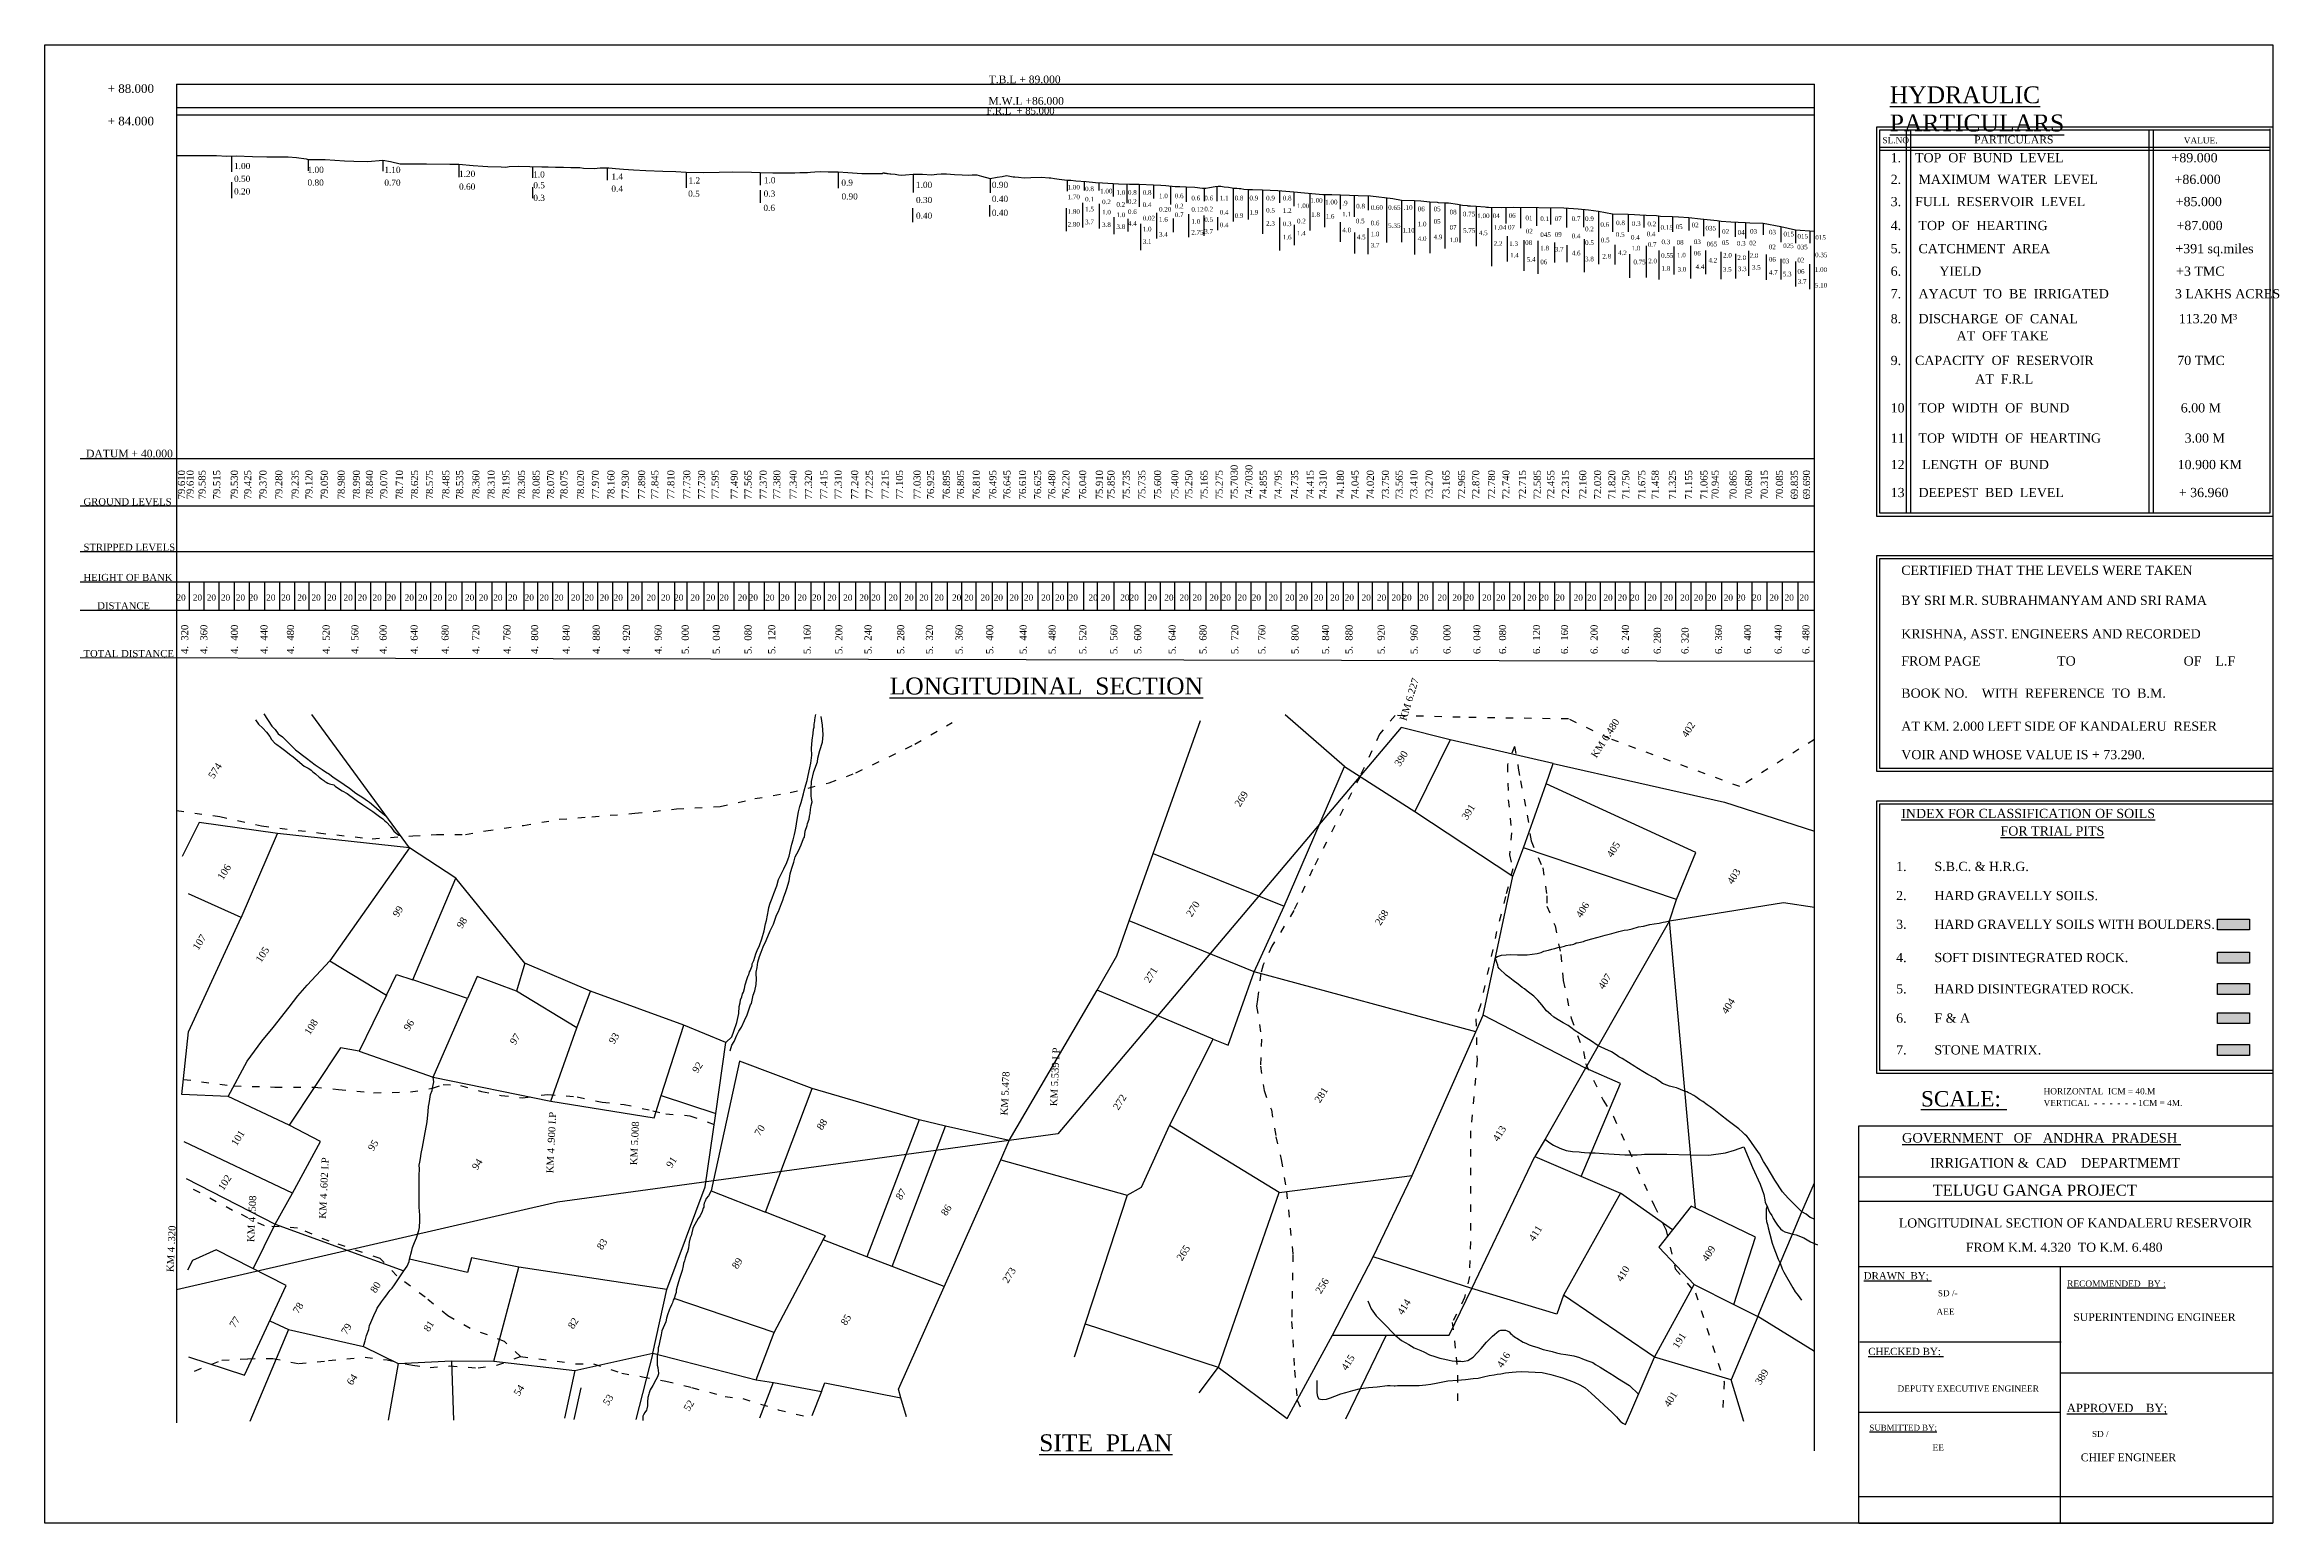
# Model space of a CAD drawing. Header units: millimetres. Extents: x 9 to 736, y 15 to 497.
import ezdxf

# ---------------------------------------------------------------- set-up
doc = ezdxf.new("R2010")
doc.units = ezdxf.units.MM
doc.header["$MEASUREMENT"] = 0
doc.linetypes.add('ACAD_ISO03W100', pattern=[30, 12, -18])
doc.layers.add('DO LINE', color=3, linetype='Continuous', plot=False)
for name, color, linetype in [('DWG.LINE', 10, 'Continuous'), ('RAILING', 4, 'Continuous'), ('TEXT', 7, 'Continuous')]:
    doc.layers.add(name, color=color, linetype=linetype)
doc.layers.add('TITLE', color=7, linetype='Continuous', lineweight=30)
doc.styles.get("Standard").update_dxf_attribs({"font": 'times.ttf', "height": 5.5})

msp = doc.modelspace()

# ---------------------------------------------------------------- texts
at = {"layer": 'TEXT'}
for s, height, p in [('+ 88.000', 2.8, (29.05, 480.97)), ('T.B.L + 89.000', 2.5, (315.75, 484.1)), ('+ 84.000', 2.8, (29.05, 470.39)), ('F.R.L  + 85.000', 2.3, (314.98, 473.99)), ('M.W.L +86.000', 2.5, (315.66, 477.1)), ('SL.NO     ', 2, (606.61, 464.57)), ('    PARTICULARS', 2.5, (632.66, 464.51)), ('    VALUE.', 2, (701.64, 464.51)), ('1.00', 2, (70.18, 456.16)), ('1.    TOP  OF  BUND  LEVEL                               +89.000', 3, (609.28, 458.37)), ('0.50', 2, (70.18, 452)), ('0.80', 2, (94.09, 450.77)), ('1.00', 2, (94.09, 454.93)), ('0.70', 2, (119.09, 450.77)), ('1.10', 2, (119.09, 454.93)), ('0.60', 2, (143.4, 449.46)), ('1.20', 2, (143.4, 453.62)), ('0.5', 2, (167.57, 449.92)), ('1.0', 2, (167.52, 453.42)), ('1.4', 2, (192.97, 452.73)), ('1.2', 2, (218.08, 451.47)), ('1.0', 2, (242.59, 451.53)), ('0.9', 2, (267.8, 450.75)), ('1.00', 2, (292.09, 450.03)), ('0.90', 2, (316.79, 450.03)), ('1.00', 1.5, (341.43, 449.51)), ('2.     MAXIMUM  WATER  LEVEL                      +86.000', 3, (609.28, 451.33)), ('0.20', 2, (70.18, 447.89)), ('0.3', 2, (167.57, 445.81)), ('0.4', 2, (192.97, 448.8)), ('0.5', 2, (217.95, 447.18)), ('0.6', 2, (242.45, 442.55)), ('0.3', 2, (242.52, 447.18)), ('0.90', 2, (267.87, 446.27)), ('0.30', 2, (292.09, 445.11)), ('0.40', 2, (316.79, 445.49)), ('1.70', 1.5, (341.43, 446.36)), ('0.8', 1.5, (347.13, 448.99)), ('0.1', 1.5, (347.13, 445.62)), ('1.5', 1.5, (347.13, 442.39)), ('1.00', 1.5, (352.02, 448.26)), ('0.2', 1.5, (352.65, 444.76)), ('0.2', 1.5, (357.32, 443.93)), ('1.0', 1.5, (357.32, 447.81)), ('0.8', 1.5, (361.07, 447.81)), ('0.2', 1.5, (361.07, 444.86)), ('0.8', 1.5, (365.88, 447.81)), ('0.4', 1.5, (365.88, 443.82)), ('0.20', 1.5, (371.18, 442.31)), ('1.0', 1.5, (371.18, 446.69)), ('0.6', 1.5, (376.31, 446.69)), ('0.2', 1.5, (376.31, 443.36)), ('0.6', 1.5, (381.71, 445.98)), ('0.12', 1.5, (381.71, 442.29)), ('0.6', 1.5, (385.91, 445.98)), ('0.2', 1.5, (385.91, 442.4)), ('1.1', 1.5, (390.95, 445.98)), ('0.8', 1.5, (395.79, 445.98)), ('0.9', 1.5, (400.62, 445.98)), ('0.9', 1.5, (406.03, 445.98)), ('0.8', 1.5, (411.46, 445.98)), ('1.00', 1.5, (416.08, 443.46)), ('1.00', 1.5, (420.42, 445.21)), ('1.00', 1.5, (425.26, 444.68)), ('.9', 1.5, (430.84, 444.36)), ('0.8', 1.5, (435.35, 443.36)), ('0.60', 1.5, (440.04, 442.9)), ('0.65', 1.5, (445.76, 442.9)), ('.10', 1.5, (450.85, 442.9)), ('06', 1.5, (455.36, 442.44)), ('05', 1.5, (460.55, 442.44)), ('3.    FULL  RESERVOIR  LEVEL                          +85.000', 3, (609.28, 444.1)), ('0.40', 2, (292.09, 440.02)), ('0.40', 2, (316.79, 440.96)), ('2.80', 1.5, (341.43, 437.45)), ('1.80', 1.5, (341.43, 441.63)), ('3.7', 1.5, (347.13, 438.21)), ('3.8', 1.5, (352.65, 437.3)), ('1.0', 1.5, (352.65, 441.39)), ('3.8', 1.5, (357.32, 436.67)), ('1.0', 1.5, (357.32, 440.53)), ('4.4', 1.5, (361.07, 437.75)), ('0.6', 1.5, (361.07, 441.55)), ('0.02', 1.5, (365.88, 439.45)), ('1.0', 1.5, (365.88, 435.88)), ('1.6', 1.5, (371.18, 439.06)), ('0.7', 1.5, (376.31, 440.55)), ('2.75', 1.5, (381.71, 434.86)), ('1.0', 1.5, (381.71, 438.38)), ('0.5', 1.5, (385.91, 438.99)), ('3.7', 1.5, (385.91, 435.15)), ('0.4', 1.5, (390.95, 441.37)), ('0.4', 1.5, (390.95, 437.25)), ('0.9', 1.5, (395.79, 440.27)), ('1.9', 1.5, (400.62, 441.33)), ('0.5', 1.5, (406.03, 442.01)), ('2.3', 1.5, (406.03, 437.75)), ('0.3', 1.5, (411.46, 437.6)), ('1.2', 1.5, (411.46, 441.9)), ('0.2', 1.5, (416.08, 438.49)), ('1.8', 1.5, (420.71, 440.59)), ('1.6', 1.5, (425.4, 440.06)), ('4.0', 1.5, (430.84, 435.58)), ('1.1', 1.5, (430.8, 440.74)), ('0.5', 1.5, (435.24, 438.53)), ('0.6', 1.5, (440.04, 437.85)), ('5.35', 1.5, (445.76, 437.04)), ('1.10', 1.5, (450.39, 435.47)), ('1.0', 1.5, (455.36, 437.53)), ('05', 1.5, (460.55, 438.39)), ('08', 1.5, (465.74, 441.42)), ('07', 1.5, (465.74, 436.46)), ('0.75', 1.5, (470.07, 440.79)), ('5.75', 1.5, (470.13, 435.44)), ('1.00', 1.5, (474.75, 440.21)), ('04', 1.5, (479.75, 440.21)), ('1.04', 1.5, (480.17, 436.41)), ('07', 1.5, (484.74, 436.5)), ('06', 1.5, (484.96, 440.29)), ('01', 1.5, (490.42, 439.51)), ('02', 1.5, (490.54, 435.22)), ('0.1', 1.5, (495.25, 439.26)), ('07', 1.5, (499.96, 439.26)), ('0.7', 1.5, (505.49, 439.26)), ('0.9', 1.5, (509.82, 439.26)), ('0.2', 1.5, (509.82, 435.92)), ('0.6', 1.5, (514.81, 437.39)), ('0.8', 1.5, (519.94, 437.92)), ('0.3', 1.5, (525.07, 437.7)), ('0.2', 1.5, (530.11, 437.57)), ('0.15', 1.5, (534.39, 436.41)), ('05', 1.5, (539.3, 436.63)), ('02', 1.5, (544.52, 437.21)), ('035', 1.5, (549.02, 436.18)), ('02', 1.5, (554.42, 435.12)), ('04', 1.5, (559.46, 434.85)), ('03', 1.5, (563.52, 435.16)), ('03', 1.5, (569.67, 434.89)), ('4.     TOP  OF  HEARTING                                     +87.000', 3, (609.28, 436.31)), ('3.1', 1.5, (365.88, 431.83)), ('3.4', 1.5, (371.18, 434.16)), ('1.6', 1.5, (411.46, 433.26)), ('1.4', 1.5, (416.08, 434.55)), ('4.5', 1.5, (435.56, 433.3)), ('3.7', 1.5, (440.04, 430.64)), ('1.0', 1.5, (440.04, 434.3)), ('4.0', 1.5, (455.36, 432.81)), ('4.9', 1.5, (460.55, 433.35)), ('1.0', 1.5, (465.74, 432.39)), ('4.5', 1.5, (475.28, 434.66)), ('2.2', 1.5, (480.06, 431.19)), ('1.3', 1.5, (485.15, 431.15)), ('08', 1.5, (490.34, 431.47)), ('045', 1.5, (495.25, 434.07)), ('1.8', 1.5, (495.25, 429.7)), ('09', 1.5, (499.96, 434.16)), ('3.7', 1.5, (499.96, 429.33)), ('4.6', 1.5, (505.49, 428.08)), ('0.4', 1.5, (505.49, 433.65)), ('0.5', 1.5, (509.82, 431.46)), ('0.5', 1.5, (514.95, 432.31)), ('0.5', 1.5, (519.86, 434.13)), ('4.2', 1.5, (520.57, 428.16)), ('0.4', 1.5, (524.76, 433.2)), ('1.0', 1.5, (524.98, 429.68)), ('0.4', 1.5, (529.89, 434.31)), ('0.7', 1.5, (530.2, 430.88)), ('0.3', 1.5, (534.7, 431.73)), ('08', 1.5, (539.61, 431.6)), ('06', 1.5, (545.19, 428.03)), ('03', 1.5, (545.23, 431.77)), ('065', 1.5, (549.38, 431.02)), ('05', 1.5, (554.33, 431.46)), ('0.3', 1.5, (559.24, 431.28)), ('02', 1.5, (563.25, 431.33)), ('02', 1.5, (569.63, 430.08)), ('025', 1.5, (574.31, 430.44)), ('015', 1.5, (574.4, 434.27)), ('035', 1.5, (578.86, 430.04)), ('015', 1.5, (578.95, 433.56)), ('015', 1.5, (584.74, 433.16)), ('5.     CATCHMENT  AREA                                    +391 sq.miles', 3, (609.28, 428.79)), ('1.4', 1.5, (485.41, 427.39)), ('5.4', 1.5, (490.87, 426.04)), ('06', 1.5, (495.25, 425.2)), ('3.8', 1.5, (509.82, 426.16)), ('2.8', 1.5, (515.44, 427.05)), ('0.75', 1.5, (525.56, 425.18)), ('2.0', 1.5, (530.38, 425.49)), ('0.55', 1.5, (534.57, 427.32)), ('1.8', 1.5, (534.7, 423.09)), ('1.0', 1.5, (539.74, 427.41)), ('3.0', 1.5, (539.92, 422.81)), ('4.4', 1.5, (545.81, 423.67)), ('4.2', 1.5, (549.96, 425.76)), ('3.5', 1.5, (554.69, 422.78)), ('2.0', 1.5, (554.73, 427.36)), ('2.0', 1.5, (559.37, 426.61)), ('3.3', 1.5, (559.55, 422.95)), ('2.0', 1.5, (563.38, 427.28)), ('3.5', 1.5, (564.14, 423.44)), ('06', 1.5, (569.63, 426.03)), ('4.7', 1.5, (569.67, 421.8)), ('03', 1.5, (574, 425.49)), ('5.3', 1.5, (574.18, 421.26)), ('02', 1.5, (578.9, 425.8)), ('06', 1.5, (578.95, 422.11)), ('0.35', 1.5, (584.69, 427.49)), ('1.00', 1.5, (584.58, 422.71)), ('6.           YIELD                                                        +3 TMC', 3, (609.28, 421.44)), ('3.7', 1.5, (579.04, 418.86)), ('5.10', 1.5, (584.63, 417.6)), ('7.     AYACUT  TO  BE  IRRIGATED                   3 LAKHS ACRES', 3, (609.28, 414.1)), ('8.     DISCHARGE  OF  CANAL                             113.20 M³ ', 3, (609.28, 405.98)), (' AT  OFF TAKE', 3, (629.6, 400.41)), ('9.    CAPACITY  OF  RESERVOIR                        70 TMC', 3, (609.28, 392.39)), ('AT  F.R.L', 3, (636.8, 386.37)), ('10.   TOP  WIDTH  OF  BUND                                6.00 M', 3, (609.28, 376.96)), ('DATUM + 40.000', 2.5, (22.02, 362.34)), ('11.   TOP  WIDTH  OF  HEARTING                        3.00 M', 3, (609.28, 367.12)), ('12.    LENGTH  OF  BUND                                     10.900 KM', 3, (609.28, 358.51)), ('GROUND LEVELS', 2.3, (21.18, 346.74)), ('13.   DEEPEST  BED  LEVEL                                 + 36.960', 3, (609.28, 349.41)), ('STRIPPED LEVELS.', 2.3, (21.18, 331.94)), ('HEIGHT OF BANK', 2.3, (21.18, 322.13)), ('CERTIFIED THAT THE LEVELS WERE TAKEN', 3, (612.73, 324.1)), ('DISTANCE', 2.3, (25.66, 312.9)), ('20', 2, (51.43, 315.73)), ('20', 2, (56.76, 315.73)), ('20', 2, (61.3, 315.73)), ('20', 2, (65.91, 315.73)), ('20', 2, (70.75, 315.73)), ('20', 2, (74.93, 315.73)), ('20', 2, (80.63, 315.73)), ('20', 2, (85.5, 315.73)), ('20', 2, (90.77, 315.73)), ('20', 2, (95.37, 315.73)), ('20', 2, (100.46, 315.73)), ('20', 2, (105.79, 315.73)), ('20', 2, (110.4, 315.73)), ('20', 2, (115.24, 315.73)), ('20', 2, (119.85, 315.73)), ('20', 2, (125.7, 315.73)), ('20', 2, (130.06, 315.73)), ('20', 2, (134.91, 315.73)), ('20', 2, (139.75, 315.73)), ('20', 2, (145.33, 315.73)), ('20', 2, (149.81, 315.73)), ('20', 2, (154.53, 315.73)), ('20', 2, (159.32, 315.73)), ('20', 2, (164.75, 315.73)), ('20', 2, (169.59, 315.73)), ('20', 2, (174.38, 315.73)), ('20', 2, (179.77, 315.73)), ('20', 2, (184.25, 315.73)), ('20', 2, (189.16, 315.73)), ('20', 2, (193.7, 315.73)), ('20', 2, (199.15, 315.73)), ('20', 2, (204.42, 315.73)), ('20', 2, (209.09, 315.73)), ('20', 2, (213.39, 315.73)), ('20', 2, (218.69, 315.73)), ('20', 2, (223.78, 315.73)), ('20', 2, (228.14, 315.73)), ('20', 2, (234.08, 315.73)), ('20', 2, (237.65, 315.73)), ('20', 2, (243.04, 315.73)), ('20', 2, (247.95, 315.73)), ('20', 2, (253.52, 315.73)), ('20', 2, (258.25, 315.73)), ('20', 2, (263.23, 315.73)), ('20', 2, (268.39, 315.73)), ('20', 2, (273.66, 315.73)), ('20', 2, (277.54, 315.73)), ('20', 2, (283.14, 315.73)), ('20', 2, (288.31, 315.73)), ('20', 2, (293.16, 315.73)), ('20', 2, (298.11, 315.73)), ('20', 2, (303.82, 315.73)), ('20', 2, (307.8, 315.73)), ('20', 2, (313.08, 315.73)), ('20', 2, (317.39, 315.73)), ('20', 2, (322.5, 315.73)), ('20', 2, (327.23, 315.73)), ('20', 2, (332.83, 315.73)), ('20', 2, (337.36, 315.73)), ('20', 2, (341.77, 315.73)), ('20', 2, (348.23, 315.73)), ('20', 2, (352.22, 315.73)), ('20', 2, (358.57, 315.73)), ('20', 2, (361.59, 315.73)), ('20', 2, (367.51, 315.73)), ('20', 2, (372.9, 315.73)), ('20', 2, (377.85, 315.73)), ('20', 2, (382.07, 315.73)), ('20', 2, (387.57, 315.73)), ('20', 2, (391.55, 315.73)), ('20', 2, (396.72, 315.73)), ('20', 2, (401.35, 315.73)), ('20', 2, (406.84, 315.73)), ('20', 2, (412.23, 315.73)), ('20', 2, (416.64, 315.73)), ('20', 2, (421.6, 315.73)), ('20', 2, (426.87, 315.73)), ('20', 2, (431.61, 315.73)), ('20', 2, (437.1, 315.73)), ('20', 2, (442.1, 315.73)), ('20', 2, (446.84, 315.73)), ('20', 2, (450.39, 315.73)), ('20', 2, (455.88, 315.73)), ('20', 2, (461.81, 315.73)), ('20', 2, (466.65, 315.73)), ('20', 2, (470.64, 315.73)), ('20', 2, (476.34, 315.73)), ('20', 2, (480.87, 315.73)), ('20', 2, (485.97, 315.73)), ('20', 2, (491.03, 315.73)), ('20', 2, (495.02, 315.73)), ('20', 2, (500.18, 315.73)), ('20', 2, (506.11, 315.73)), ('20', 2, (510.52, 315.73)), ('20', 2, (515.8, 315.73)), ('20', 2, (520.43, 315.73)), ('20', 2, (524.52, 315.73)), ('20', 2, (530.12, 315.73)), ('20', 2, (535.4, 315.73)), ('20', 2, (540.78, 315.73)), ('20', 2, (545.2, 315.73)), ('20', 2, (549.51, 315.73)), ('20', 2, (554.95, 315.73)), ('20', 2, (559.04, 315.73)), ('20', 2, (564.21, 315.73)), ('20', 2, (569.81, 315.73)), ('20', 2, (574.76, 315.73)), ('20', 2, (579.61, 315.73)), ('BY SRI M.R. SUBRAHMANYAM AND SRI RAMA', 3, (612.73, 314.31)), ('KRISHNA, ASST. ENGINEERS AND RECORDED', 3, (612.73, 303.42)), ('TOTAL DISTANCE', 2.3, (21.18, 297.34)), ('FROM PAGE                      TO                               OF    L.F', 3, (612.73, 294.59)), ('BOOK NO.    WITH  REFERENCE  TO  B.M.', 3, (612.73, 284.11)), ('AT KM. 2.000 LEFT SIDE OF KANDALERU  RESER', 3, (612.73, 273.36)), ('VOIR AND WHOSE VALUE IS + 73.290.', 3, (612.73, 264.12)), ('1.        S.B.C. & H.R.G.', 3, (611.06, 227.72)), ('2.        HARD GRAVELLY SOILS.', 3, (611.06, 218.24)), ('3.        HARD GRAVELLY SOILS WITH BOULDERS.', 3, (611.06, 208.89)), ('4.        SOFT DISINTEGRATED ROCK.', 3, (611.06, 198.08)), ('5.        HARD DISINTEGRATED ROCK.', 3, (611.06, 187.9)), ('6.        F & A', 3, (611.06, 178.36)), ('7.        STONE MATRIX.', 3, (611.06, 168.03)), ('%%USCALE: ', 5, (619.14, 151.1)), ('VERTICAL  -  -  -  -  -  - 1CM = 4M.', 2, (659.04, 151.24)), ('HORIZONTAL  ICM = 40.M', 2, (659.04, 155.06))]:
    msp.add_text(s, height=height, dxfattribs=at).set_placement(p)
for s, rotation, p in [('79.610', 90, (54.2, 348.66)), ('79.610', 90, (57.04, 348.66)), ('79.585', 90, (60.91, 348.66)), ('79.515', 90, (65.67, 348.66)), ('79.530', 90, (71.42, 348.66)), ('79.425', 90, (75.77, 348.66)), ('79.370', 90, (80.75, 348.66)), ('79.280', 90, (85.88, 348.66)), ('79.235', 90, (91.19, 348.66)), ('79.120', 90, (95.69, 348.66)), ('79.050', 90, (100.7, 348.66)), ('78.980', 90, (106.2, 348.66)), ('78.990', 90, (111.14, 348.66)), ('78.840', 90, (115.38, 348.66)), ('79.070', 90, (120.03, 348.66)), ('78.710', 90, (125.12, 348.66)), ('78.625', 90, (130.06, 348.66)), ('78.575', 90, (134.93, 348.66)), ('78.485', 90, (140.24, 348.66)), ('78.535', 90, (144.74, 348.66)), ('78.360', 90, (150.01, 348.66)), ('78.310', 90, (154.99, 348.66)), ('78.195', 90, (159.77, 348.66)), ('78.305', 90, (164.84, 348.66)), ('78.085', 90, (169.62, 348.66)), ('78.070', 90, (174.34, 348.66)), ('78.075', 90, (178.7, 348.66)), ('78.020', 90, (184.07, 348.66)), ('77.970', 90, (188.91, 348.66)), ('78.160', 90, (193.98, 348.66)), ('77.930', 90, (198.64, 348.66)), ('77.890', 90, (203.95, 348.66)), ('77.845', 90, (208.26, 348.66)), ('77.810', 90, (213.45, 348.66)), ('77.730', 90, (218.64, 348.66)), ('77.730', 90, (223.48, 348.66)), ('77.595', 90, (227.9, 348.66)), ('77.490', 90, (234.1, 348.66)), ('77.565', 90, (238.58, 348.66)), ('77.370', 90, (243.54, 348.66)), ('77.380', 90, (247.96, 348.66)), ('77.340', 90, (253.27, 348.66)), ('77.320', 90, (258.23, 348.66)), ('77.415', 90, (263.24, 348.66)), ('77.310', 90, (267.93, 348.66)), ('77.240', 90, (273.29, 348.66)), ('77.225', 90, (278.05, 348.66)), ('77.215', 90, (283.18, 348.66)), ('77.105', 90, (287.87, 348.66)), ('77.030', 90, (293.6, 348.66)), ('76.925', 90, (297.99, 348.66)), ('76.895', 90, (303.13, 348.66)), ('76.805', 90, (307.74, 348.66)), ('76.810', 90, (312.87, 348.66)), ('76.495', 90, (318.23, 348.66)), ('76.645', 90, (322.85, 348.66)), ('76.610', 90, (327.91, 348.66)), ('76.625', 90, (332.82, 348.66)), ('76.480', 90, (337.43, 348.66)), ('76.220', 90, (342.04, 348.66)), ('76.040', 90, (347.48, 348.66)), ('75.910', 90, (352.91, 348.66)), ('75.850', 90, (356.7, 348.66)), ('75.735', 90, (361.69, 348.66)), ('75.735', 90, (366.75, 348.66)), ('75.600', 90, (371.88, 348.66)), ('75.400', 90, (377.47, 348.66)), ('75.250', 90, (382.01, 348.66)), ('75.165', 90, (386.99, 348.66)), ('75.275', 90, (391.9, 348.66)), ('75.7030', 90, (396.81, 348.66)), ('74.7030', 90, (401.58, 348.66)), ('74.855', 90, (406.26, 348.66)), ('74.795', 90, (411.1, 348.66)), ('74.735', 90, (416.46, 348.66)), ('74.415', 90, (421.52, 348.66)), ('74.310', 90, (425.69, 348.66)), ('74.180', 90, (431.34, 348.66)), ('74.045', 90, (436.1, 348.66)), ('74.020', 90, (441.09, 348.66)), ('73.750', 90, (446, 348.66)), ('73.565', 90, (450.47, 348.66)), ('73.410', 90, (455.23, 348.66)), ('73.270', 90, (460.21, 348.66)), ('73.165', 90, (465.72, 348.66)), ('72.965', 90, (470.78, 348.66)), ('72.870', 90, (475.4, 348.66)), ('72.780', 90, (480.53, 348.66)), ('72.740', 90, (485.22, 348.66)), ('72.715', 90, (490.58, 348.66)), ('72.585', 90, (495.41, 348.66)), ('72.455', 90, (499.8, 348.66)), ('72.315', 90, (504.57, 348.66)), ('72.160', 90, (510.22, 348.66)), ('72.020', 90, (515.06, 348.66)), ('71.820', 90, (519.67, 348.66)), ('71.750', 90, (524.21, 348.66)), ('71.675', 90, (529.42, 348.66)), ('71.458', 90, (533.81, 348.66)), ('71.325', 90, (539.39, 348.66)), ('71.155', 90, (544.67, 348.66)), ('71.065', 90, (549.66, 348.66)), ('70.945', 90, (553.31, 348.66)), ('70.865', 90, (559.14, 348.66)), ('70.680', 90, (564.18, 348.66)), ('70.315', 90, (569.32, 348.66)), ('70.085', 90, (574.22, 348.66)), ('69.835', 90, (579.08, 348.66)), ('69.690', 90, (583.02, 348.66)), ('4.  320', 90, (55.26, 298.34)), ('4.  360', 90, (61.47, 298.34)), ('4.  400', 90, (71.43, 298.34)), ('4.  440', 90, (81.08, 298.34)), ('4.  480', 90, (89.68, 298.34)), ('4.  520', 90, (101.28, 298.34)), ('4.  560', 90, (110.63, 298.34)), ('4.  600', 90, (119.83, 298.34)), ('4.  640', 90, (129.93, 298.34)), ('4.  680', 90, (140.03, 298.34)), ('4.  720', 90, (149.99, 298.34)), ('4.  760', 90, (160.16, 298.34)), ('4.  800', 90, (169.14, 298.34)), ('4.  840', 90, (179.39, 298.34)), ('4.  880', 90, (189.2, 298.34)), ('4.  920', 90, (199, 298.34)), ('4.  960', 90, (209.33, 298.34)), ('5.  000', 90, (218.16, 298.34)), ('5.  040', 90, (228.26, 298.34)), ('5.  080', 90, (238.58, 298.34)), ('5.  120', 90, (246.29, 298.34)), ('5.  160', 90, (257.81, 298.34)), ('5.  200', 90, (268.14, 298.34)), ('5.  240', 90, (277.64, 298.34)), ('5.  280', 90, (288.26, 298.34)), ('5.  320', 90, (297.61, 298.34)), ('5.  360', 90, (307.27, 298.34)), ('5.  400', 90, (317.22, 298.34)), ('5.  440', 90, (328.14, 298.34)), ('5.  480', 90, (337.57, 298.34)), ('5.  520', 90, (347.52, 298.34)), ('5.  560', 90, (357.62, 298.34)), ('5.  600', 90, (365.4, 298.34)), ('5.  640', 90, (376.62, 298.34)), ('5.  680', 90, (386.65, 298.34)), ('5.  720', 90, (396.98, 298.34)), ('5.  760', 90, (405.8, 298.34)), ('5.  800', 90, (416.58, 298.34)), ('5.  840', 90, (426.53, 298.34)), ('5.  880', 90, (434.16, 298.34)), ('5.  920', 90, (444.64, 298.34)), ('5.  960', 90, (455.33, 298.34)), ('6.  000', 90, (466.03, 298.34)), ('6.  040', 90, (475.76, 298.34)), ('6.  080', 90, (484.13, 298.34)), ('6.  120', 90, (495.16, 298.34)), ('6.  160', 90, (504.27, 298.34)), ('6.  200', 90, (513.92, 298.34)), ('6.  240', 90, (524.1, 298.34)), ('6. 280', 90, (534.48, 298.34)), ('6. 320', 90, (543.49, 298.34)), ('6.  360', 90, (554.41, 298.34)), ('6.  400', 90, (563.85, 298.34)), ('6.  440', 90, (573.81, 298.34)), ('6.  480', 90, (582.82, 298.34)), ('KM 6.227', 72.99826, (451.61, 276.45)), ('KM 6.480', 57.63939, (513.53, 264.3)), ('402', 57.63939, (543, 270.95)), ('574', 57.63939, (63.55, 257.56)), ('390', 57.63939, (449.56, 261.53)), ('269', 57.63939, (397.54, 248.39)), ('391', 57.63939, (471.43, 244.16)), ('405', 57.63939, (518.6, 231.93)), ('106', 57.63939, (66.55, 224.62)), ('403', 57.63939, (557.8, 223.19)), ('99', 57.63939, (123.52, 212.52)), ('98', 57.63939, (144.34, 208.83)), ('270', 57.63939, (381.81, 212.58)), ('268', 57.63939, (443.23, 209.78)), ('406', 57.63939, (508.57, 212.28)), ('107', 57.63939, (58.51, 201.76)), ('105', 57.63939, (78.98, 197.73)), ('271', 57.63939, (368.08, 191.1)), ('407', 57.63939, (515.82, 189.01)), ('404', 57.63939, (555.98, 180.98)), ('108', 57.63939, (94.84, 174.17)), ('96', 57.63939, (127.11, 175.52)), ('97', 57.63939, (161.67, 170.97)), ('93', 57.63939, (193.84, 171.22)), ('KM 5.539 I.P', 87.36328, (338, 151.14)), ('92', 57.63939, (221.02, 161.75)), ('KM 5.478', 87.36328, (321.89, 148.15)), ('272', 57.63939, (357.95, 149.72)), ('281', 57.63939, (423.55, 152.06)), ('KM 4 .900 I.P', 87.36328, (174.07, 129.31)), ('KM 5.008', 87.36328, (201.32, 131.94)), ('88', 57.63939, (261.52, 143.18)), ('101', 57.63939, (71.01, 138.05)), ('95', 57.63939, (115.48, 136.39)), ('70', 57.63939, (241.27, 141.26)), ('413', 57.63939, (481.51, 139.5)), ('KM 4 .602 I.P', 87.36328, (100.08, 114.51)), ('94', 57.63939, (149.35, 130.21)), ('91', 57.63939, (212.56, 130.89)), ('102', 57.63939, (66.7, 123.54)), ('87', 57.63939, (287.27, 120.46)), ('KM 4 .508', 87.36328, (76.71, 106.92)), ('86', 57.63939, (301.98, 115.29)), ('KM 4 .320', 87.36328, (50.5, 97.16)), ('411', 57.63939, (493.24, 107.03)), ('83', 57.63939, (189.97, 104.21)), ('265', 57.63939, (378.65, 100.63)), ('409', 57.63939, (549.61, 100.44)), ('89', 57.63939, (233.97, 97.99)), ('273', 57.63939, (321.99, 93.38)), ('256', 57.63939, (423.83, 89.92)), ('410', 57.63939, (521.73, 93.87)), ('78', 57.63939, (91.08, 83.45)), ('80', 57.63939, (116.25, 90.18)), ('414', 57.63939, (450.47, 83.06)), ('77', 57.63939, (70.42, 78.87)), ('79', 57.63939, (106.78, 76.64)), ('81', 57.63939, (133.58, 77.56)), ('82', 57.63939, (180.57, 78.48)), ('85', 57.63939, (269.32, 79.6)), ('191', 57.63939, (540.06, 72.12)), ('415', 57.63939, (432.24, 64.99)), ('416', 57.63939, (482.86, 65.83)), ('389', 57.63939, (566.93, 60.29)), ('64', 57.63939, (108.62, 60.15)), ('54', 57.63939, (162.95, 56.66)), ('53', 57.63939, (191.95, 53.55)), ('52', 57.63939, (218.23, 51.7)), ('401', 57.63939, (537.24, 53.03))]:
    msp.add_text(s, height=2.3, rotation=rotation, dxfattribs=at).set_placement(p)
at = {"layer": 'TITLE'}
for s, p in [('%%UINDEX FOR CLASSIFICATION OF SOILS', (612.73, 244.96)), ('%%UFOR TRIAL PITS', (645.04, 239.26))]:
    msp.add_text(s, height=3, dxfattribs=at).set_placement(p)
at = {"layer": 'TITLE', "lineweight": 30}
for s, height, p in [('%%UGOVERNMENT   OF   ANDHRA  PRADESH ', 3.1019, (612.97, 139.34)), ('IRRIGATION &  CAD    DEPARTMEMT ', 3.1019, (622.12, 131.2)), ('TELUGU GANGA PROJECT', 3.5683, (622.93, 122.07)), ('LONGITUDINAL SECTION OF KANDALERU RESERVOIR', 2.9451, (611.96, 111.71)), ('FROM K.M. 4.320  TO K.M. 6.480', 2.9451, (633.74, 103.81)), ('%%UDRAWN  BY; ', 2.3562, (600.5, 94.82)), ('SD /- ', 1.974, (624.65, 89.33)), ('%%URECOMMENDED   BY :', 2.022, (666.7, 92.44)), ('AEE', 2.025, (624.16, 83.29)), ('SUPERINTENDING ENGINEER', 2.5243, (668.7, 81.29)), ('%%UCHECKED BY: ', 2.3562, (601.99, 70.2)), ('DEPUTY EXECUTIVE ENGINEER', 2.0249, (611.49, 58.28)), ('%%UAPPROVED    BY;', 2.7187, (666.59, 51.62)), ('%%USUBMITTED BY;', 1.9031, (602.37, 45.61)), ('SD /', 1.974, (674.79, 43.54)), ('EE', 2.025, (622.9, 39.1)), ('CHIEF ENGINEER', 2.5243, (671.15, 35.64))]:
    msp.add_text(s, height=height, dxfattribs=at).set_placement(p)
at = {"layer": 'TITLE', "ltscale": 0.2, "char_height": 5.5, "attachment_point": 1}
for s, insert, width in [('{\\LHYDRAULIC  PARTICULARS}', (608.99, 483.09), 0.4259), ('{\\LLONGITUDINAL  SECTION}', (283.52, 290.69), 100.0779), ('{\\LSITE  PLAN}', (332.19, 44.4), 97.6903)]:
    msp.add_mtext(s, dxfattribs=dict(at, insert=insert, width=width))

# ---------------------------------------------------------------- hatches: boundary and pattern name
at = {"layer": 'DWG.LINE', "ltscale": 0.2}
for points in [[(726.05, 212.09), (715.69, 212.09), (715.69, 208.58), (726.05, 208.58)], [(726.05, 201.28), (715.69, 201.28), (715.69, 197.77), (726.05, 197.77)], [(726.05, 191.11), (715.69, 191.11), (715.69, 187.59), (726.05, 187.59)], [(726.05, 181.57), (715.69, 181.57), (715.69, 178.05), (726.05, 178.05)], [(726.05, 171.23), (715.69, 171.23), (715.69, 167.71), (726.05, 167.71)]]:
    msp.add_hatch(color=256, dxfattribs=at).paths.add_polyline_path(points)

# ---------------------------------------------------------------- linework, layer by layer
at = {"layer": 'DO LINE', "linetype": 'ACAD_ISO03W100', "ltscale": 0.2}
for points in [[(584.5, 270.52), (560.16, 255.21), (517.86, 270.78), (504.43, 277.21), (469.23, 277.74), (447.99, 278.33), (442.95, 272.27), (436.59, 258.53), (421.15, 228.27), (415.08, 214.87), (407.94, 203.23), (405.1, 197.14), (404.34, 194.33), (403.26, 185.91), (402.95, 183.73), (404.54, 173.05), (404.19, 164.22), (405.35, 156.28), (407.75, 149.98), (409.24, 141.24), (410.92, 133.87), (412.68, 123.39), (414.74, 102.97), (414.33, 81.14), (415.29, 65.28), (416.12, 55.51), (418.39, 50.44)], [(51.42, 247.41), (65.5, 245.49), (79.15, 242.39), (97.65, 240.14), (115.07, 238.23), (128.37, 239.19), (136.06, 239.62), (145.47, 239.66), (152.1, 240.76), (164.38, 242.57), (176.03, 244.57), (186.64, 245.38), (200.56, 246.51), (214.18, 247.92), (228.38, 248.77), (239.7, 251.29), (251.18, 253.26), (263.82, 256.44), (272.53, 259.67), (291.71, 268.97), (303.9, 276.09)], [(486.89, 268.3), (484.56, 262.33), (484.84, 250.85), (485.92, 240.19), (485.2, 232.94), (486.28, 228.44), (483.97, 219.45), (481.06, 208.09), (475.79, 184.12)], [(486.89, 268.3), (488.1, 261.19), (488.83, 257.02), (491.03, 245.88), (492.24, 237.6), (496.07, 228.72), (497.35, 219.67), (497.4, 216.29), (500.06, 209.93), (501.92, 200.55), (502.71, 192.09), (505.35, 179.85), (509.29, 168.99), (510, 165.08), (515.71, 153.12), (519.1, 147.79), (532.3, 118.83), (536.09, 111.17), (539.19, 98.25), (545.74, 90.4), (555.1, 61.51), (554.51, 50.92)], [(475.79, 184.12), (474.28, 179.58), (474.68, 166.31), (472.59, 143.17), (472.57, 107.01), (472.17, 95.75), (470.63, 88.93), (466.58, 80.75), (467.91, 69.55), (468.27, 63.65), (468.28, 52.31)], [(53.69, 159.92), (70.09, 157.77), (83.48, 157.42), (96.3, 157.39), (104.14, 156.62), (115.6, 155.56), (127.63, 155.83), (134.78, 157.03), (138.21, 158.23), (143.88, 157.95), (150.71, 155.95), (157.15, 154.72), (164.16, 153.86), (172.28, 155.04), (181.89, 154.18), (189.99, 152.48), (197.11, 151.79), (206.44, 149.71), (210.73, 148.7), (218.5, 148.09), (226.46, 145.23)], [(163.41, 69.75), (158.2, 74.56), (147.04, 78.88), (139.77, 82.96), (132.33, 88.99), (123.15, 95.97), (117.68, 101.67), (101.11, 107.21), (90.86, 111.54), (80.11, 112.22), (69.68, 117.28), (53.97, 125.68)], [(57.34, 65), (66.19, 68.51), (74.64, 69.02), (82.8, 69.05), (91.22, 67.41), (100.88, 68.39), (112.85, 69.53), (120.01, 68.6), (128.24, 66.88), (134.02, 66.15), (140.35, 66.65), (149.65, 66.03), (155.71, 66.88), (163.41, 69.75), (181.43, 67.34), (187.1, 67.32), (196.33, 64.34), (203.05, 63.14), (210.7, 61.74), (219.08, 59.67), (229.99, 56.68), (235.72, 56.05), (247.3, 52.4), (255.97, 50.28)]]:
    msp.add_lwpolyline(points, dxfattribs=at)
at = {"layer": 'DWG.LINE', "ltscale": 0.2}
for p, q in [((51.42, 483.81), (51.42, 48.12)), ((51.42, 483.81), (584.5, 483.81)), ((584.5, 39.08), (584.5, 483.81)), ((51.42, 476.22), (584.5, 476.22)), ((584.5, 473.71), (51.42, 473.71)), ((20.06, 361.92), (584.5, 361.92)), ((20.06, 346.58), (584.5, 346.58)), ((20.06, 331.75), (584.5, 331.75)), ((20.06, 321.88), (584.5, 321.88)), ((20.06, 312.61), (584.5, 312.61))]:
    msp.add_line(p, q, dxfattribs=at)
for points in [[(51.42, 460.61), (64.45, 460.56), (67.82, 460.32), (70.85, 460.44), (76.2, 460.31), (80.85, 460.19), (84.23, 460.16), (87.82, 460.13), (90.52, 459.92), (93.65, 459.5), (94.26, 459.29), (97.57, 459.25), (99.85, 459.24), (106.12, 458.83), (109.12, 458.75), (113.72, 458.66), (118.62, 459.01), (121.04, 458.58), (124.19, 457.87), (127.37, 457.92), (132.79, 457.84), (140.38, 457.71), (143.31, 457.77), (147.98, 457.32), (151.17, 457.12), (152.8, 456.97), (157.13, 456.94), (158.61, 456.78), (159.74, 456.98), (162.7, 457.12), (166.39, 456.95), (170.29, 456.85), (172.42, 456.85), (174.81, 456.74), (177.43, 456.78), (179.73, 456.73), (181.56, 456.7), (182.71, 456.68), (183.85, 456.43), (187.34, 456.36), (189.27, 456.53), (191.11, 456.55), (192.09, 456.56), (194.36, 456.35), (196.94, 456.11), (200.2, 455.9), (204.23, 455.73), (209.68, 455.46), (213.95, 455.38), (217.35, 455.15), (223.07, 455.09), (228.08, 455.15), (232.33, 455.23), (238.57, 455.14), (241.4, 455.04), (245.5, 454.9), (250.54, 454.92), (251.76, 454.92), (252.72, 454.97), (254.27, 455.05), (256.79, 455.08), (257.73, 455.17), (259.17, 455.22), (261.13, 455.33), (263.5, 455.25), (266.8, 455.26), (269.95, 455), (274.44, 454.7), (275.91, 454.69), (280.94, 454.73), (281.2, 454.76), (281.43, 454.93), (281.74, 454.89), (281.85, 454.84), (282.42, 454.81), (282.6, 454.76), (282.97, 454.72), (283.05, 454.68), (283.57, 454.67), (283.95, 454.61), (285.32, 454.48), (286.43, 454.3), (287.31, 454.16), (288.72, 454.31), (291.17, 454.53), (294.2, 454.53), (297.14, 454.34), (298.88, 454.49), (300.33, 454.64), (302, 454.64), (304.59, 454.44), (307.1, 454.26), (309.19, 454.17), (310.42, 454.24), (311.86, 454.26), (313.38, 453.82), (316.2, 453.08), (318.49, 453.48), (320.17, 453.75), (321.59, 454.06), (323.77, 453.65), (324.25, 453.67), (325.42, 453.5), (327.27, 453.35), (329.47, 453.41), (332.99, 453.51), (335.46, 453.34), (335.98, 453.28), (337.16, 453.08), (338.71, 452.89), (341.24, 452.59), (342.47, 452.53), (344.07, 452.34), (347.43, 452.08), (350.47, 451.84), (352.79, 451.73), (354.52, 451.59), (356.25, 451.48), (357.96, 451.38), (361.57, 451.2), (364.74, 451.2), (369.4, 451.07), (371.81, 450.98), (373.43, 450.78), (376.39, 450.52), (377.99, 450.52), (379.98, 450.43), (382.83, 450.26), (385.3, 449.96), (386.45, 449.98), (387.58, 450.13), (389.49, 450.47), (390.43, 450.6), (391.3, 450.59), (392.4, 450.4), (393.83, 450.24), (395.02, 450.04), (395.49, 449.94), (396.48, 449.92), (397.22, 449.79), (397.78, 449.81), (398.83, 449.66), (400.18, 449.55), (401.59, 449.51), (404.88, 449.41), (409.84, 449.17), (412.44, 448.98), (415.08, 448.78), (418.51, 448.43), (424.46, 447.93), (427.43, 447.88), (435.98, 447.52), (439.96, 447.44), (447.28, 446.61), (450.14, 446.03), (454.32, 445.95), (456.35, 445.85), (459.34, 445.52), (461.74, 445.36), (462.03, 445.26), (464.15, 445.18), (465.44, 445.14), (468.28, 444.73), (469.96, 444.44), (471.47, 444.28), (471.73, 444.19), (472.59, 444.19), (474.35, 444.09), (477.33, 443.85), (477.74, 443.79), (478.39, 443.76), (482.54, 443.71), (486.57, 443.72), (502.9, 443.52), (507.56, 443.21), (511, 442.89), (514.15, 442.42), (518.74, 441.57), (523.83, 441.47), (525.87, 441.43), (527.7, 441.3), (529.7, 441.21), (533.11, 441.07), (534.42, 440.84), (538.28, 440.7), (540.23, 440.62), (543.62, 440.39), (547.44, 439.95), (552.86, 439.42), (554.07, 439.21), (557.23, 439.01), (562.08, 438.75), (563.45, 438.71), (567.79, 438.56), (573.57, 437.49), (578.3, 436.35), (584.5, 435.94)], [(69.34, 460.38), (69.34, 455.27)], [(94.26, 459.29), (94.26, 455.56)], [(118.62, 459.01), (118.62, 455.5)], [(69.34, 451.86), (69.34, 446.75)], [(143.31, 457.77), (143.31, 453.48)], [(167.34, 456.92), (167.34, 453.36)], [(191.6, 456.55), (191.6, 452.54)], [(217.35, 455.15), (217.35, 450.07)], [(241.4, 455.04), (241.4, 450.97)], [(266.8, 455.26), (266.8, 449.95)], [(291.17, 454.53), (291.17, 448.52)], [(316.2, 453.08), (316.2, 448.43)], [(341.24, 452.59), (341.24, 449.02)], [(346.8, 452.13), (346.8, 449.24)], [(351.63, 451.79), (351.63, 449.2)], [(356.25, 451.48), (356.25, 447.29)], [(360.72, 451.24), (360.72, 445.1)], [(364.74, 451.2), (364.74, 443.9)], [(369.4, 451.07), (369.4, 446.55)], [(167.34, 450.25), (167.34, 446.69)], [(241.4, 449.25), (241.4, 445.18)], [(316.07, 444.4), (316.07, 440.71)], [(346.33, 445.19), (346.33, 437.11)], [(351.71, 444.81), (351.71, 436.87)], [(374.91, 450.65), (374.91, 444.61)], [(379.98, 450.43), (379.98, 445.53)], [(385.88, 449.97), (385.88, 445.67)], [(389.96, 450.53), (389.96, 445.77)], [(395.26, 449.99), (395.26, 439.11)], [(400.18, 449.55), (400.18, 439.71)], [(404.88, 449.41), (404.88, 435.09)], [(410.44, 449.13), (410.44, 445.16)], [(415.08, 448.78), (415.08, 444.14)], [(420.22, 448.29), (420.22, 436.14)], [(425.02, 447.92), (425.02, 437.25)], [(430.12, 447.76), (430.12, 443.08)], [(434.7, 447.57), (434.7, 440.67)], [(439.24, 447.45), (439.24, 442.75)], [(445.2, 446.84), (445.2, 432.26)], [(450.14, 446.03), (450.14, 432.4)], [(454.32, 445.95), (454.32, 428.33)], [(459.34, 445.52), (459.34, 428.79)], [(464.15, 445.18), (464.15, 430.32)], [(469.12, 444.59), (469.12, 432.31)], [(474.35, 444.09), (474.35, 431.06)], [(479.43, 443.75), (479.43, 424.61)], [(484.06, 443.71), (484.06, 438.45)], [(488.87, 443.69), (488.87, 436.93)], [(494.03, 443.63), (494.03, 437.66)], [(291, 443.49), (291, 438.87)], [(340.96, 443.48), (340.96, 436.01)], [(356.6, 435), (356.6, 440.51)], [(361.04, 439.93), (361.04, 435.83)], [(365.18, 438.31), (365.18, 429.75)], [(370.36, 441.93), (370.36, 433.56)], [(375.82, 440.12), (375.82, 435.64)], [(380.78, 441.51), (380.78, 434.02)], [(385.74, 441.04), (385.74, 434.47)], [(390.23, 440.5), (390.23, 436.3)], [(410.43, 440.4), (410.43, 429.62)], [(415.15, 437.99), (415.15, 431.38)], [(430.11, 438.92), (430.11, 432.45)], [(439.15, 436.93), (439.15, 428.47)], [(498.61, 443.57), (498.61, 438.17)], [(503.76, 443.46), (503.76, 437.19)], [(509.28, 443.05), (509.28, 437.24)], [(514.15, 442.42), (514.15, 425.27)], [(518.74, 441.57), (518.74, 435.72)], [(523.83, 441.47), (523.83, 435.76)], [(528.91, 441.25), (528.91, 437.1)], [(533.77, 440.95), (533.77, 435.76)], [(538.28, 440.7), (538.28, 435.76)], [(543.62, 440.39), (543.62, 436.22)], [(548.33, 439.86), (548.33, 434.37)], [(553.47, 439.32), (553.47, 433.91)], [(558.65, 438.94), (558.65, 434.1)], [(562.08, 438.75), (562.08, 433.59)], [(567.79, 438.56), (567.79, 434.79)], [(573.57, 437.49), (573.57, 432.39)], [(578.3, 436.35), (578.3, 432.01)], [(434.78, 435.5), (434.78, 428.7)], [(484.43, 434.34), (484.43, 426.11)], [(489.95, 432.98), (489.95, 423.09)], [(494.49, 432.76), (494.49, 422.08)], [(499.86, 432.29), (499.86, 425.73)], [(503.93, 431.42), (503.93, 425.87)], [(509.54, 433.31), (509.54, 422.59)], [(519.49, 431.56), (519.49, 425.13)], [(529.81, 420.83), (529.81, 431.23)], [(533.81, 429.7), (533.81, 420.23)], [(538.67, 430.95), (538.67, 421.89)], [(544.13, 431.23), (544.13, 420.5)], [(549.03, 429.7), (549.03, 421.98)], [(553.96, 429.24), (553.96, 420.37)], [(563.03, 429.61), (563.03, 421.38)], [(583.01, 436.04), (583.01, 432.1)], [(524.3, 428.46), (524.3, 420.78)], [(558.82, 428.6), (558.82, 420.51)], [(568.72, 428.32), (568.72, 420.09)], [(573.53, 426.93), (573.53, 420.23)], [(578.27, 426.13), (578.27, 418)], [(582.85, 425.26), (582.85, 417.12)], [(55.58, 321.88), (55.58, 312.61)], [(60.3, 321.88), (60.3, 312.61)], [(65.27, 321.88), (65.27, 312.61)], [(70.23, 321.88), (70.23, 312.61)], [(75.05, 321.88), (75.05, 312.61)], [(80.12, 321.88), (80.12, 312.61)], [(84.99, 321.88), (84.99, 312.61)], [(89.82, 321.88), (89.82, 312.61)], [(94.5, 321.88), (94.5, 312.61)], [(99.79, 321.88), (99.79, 312.61)], [(104.87, 321.88), (104.87, 312.61)], [(109.55, 321.88), (109.55, 312.61)], [(114.63, 321.88), (114.63, 312.61)], [(119.51, 321.88), (119.51, 312.61)], [(124.39, 321.88), (124.39, 312.61)], [(129.27, 321.88), (129.27, 312.61)], [(134.15, 321.88), (134.15, 312.61)], [(139.04, 321.88), (139.04, 312.61)], [(144.32, 321.88), (144.32, 312.61)], [(148.8, 321.88), (148.8, 312.61)], [(154.08, 321.88), (154.08, 312.61)], [(158.76, 321.88), (158.76, 312.61)], [(164.45, 321.88), (164.45, 312.61)], [(168.93, 321.88), (168.93, 312.61)], [(173.81, 321.88), (173.81, 312.61)], [(178.89, 321.88), (178.89, 312.61)], [(183.77, 321.88), (183.77, 312.61)], [(188.45, 321.88), (188.45, 312.61)], [(193.33, 321.88), (193.33, 312.61)], [(198.21, 321.88), (198.21, 312.61)], [(202.89, 321.88), (202.89, 312.61)], [(208.17, 321.88), (208.17, 312.61)], [(213.46, 321.88), (213.46, 312.61)], [(217.53, 321.88), (217.53, 312.61)], [(223.02, 321.88), (223.02, 312.61)], [(227.7, 321.88), (227.7, 312.61)], [(232.78, 321.88), (232.78, 312.61)], [(237.66, 321.88), (237.66, 312.61)], [(242.74, 321.88), (242.74, 312.61)], [(247.62, 321.88), (247.62, 312.61)], [(252.83, 321.88), (252.83, 312.61)], [(257.92, 321.88), (257.92, 312.61)], [(262.19, 321.88), (262.19, 312.61)], [(267.07, 321.88), (267.07, 312.61)], [(272.36, 321.88), (272.36, 312.61)], [(277.03, 321.88), (277.03, 312.61)], [(282.12, 321.88), (282.12, 312.61)], [(287, 321.88), (287, 312.61)], [(292.08, 321.88), (292.08, 312.61)], [(297.16, 321.88), (297.16, 312.61)], [(302.25, 321.88), (302.25, 312.61)], [(306.93, 321.88), (306.93, 312.61)], [(311.6, 321.88), (311.6, 312.61)], [(316.86, 321.88), (316.86, 312.61)], [(321.77, 321.88), (321.77, 312.61)], [(326.68, 321.88), (326.68, 312.61)], [(331.79, 321.88), (331.79, 312.61)], [(336.51, 321.88), (336.51, 312.61)], [(341.42, 321.88), (341.42, 312.61)], [(346.63, 321.88), (346.63, 312.61)], [(351.06, 321.88), (351.06, 312.61)], [(356.45, 321.88), (356.45, 312.61)], [(361.58, 321.88), (361.58, 312.61)], [(366.71, 321.88), (366.71, 312.61)], [(371.58, 321.88), (371.58, 312.61)], [(376.2, 321.88), (376.2, 312.61)], [(381.07, 321.88), (381.07, 312.61)], [(386.46, 321.88), (386.46, 312.61)], [(391.33, 321.88), (391.33, 312.61)], [(396.21, 321.88), (396.21, 312.61)], [(401.08, 321.88), (401.08, 312.61)], [(405.95, 321.88), (405.95, 312.61)], [(410.83, 321.88), (410.83, 312.61)], [(415.7, 321.88), (415.7, 312.61)], [(420.83, 321.88), (420.83, 312.61)], [(425.71, 321.88), (425.71, 312.61)], [(431.09, 321.88), (431.09, 312.61)], [(435.97, 321.88), (435.97, 312.61)], [(440.58, 321.88), (440.58, 312.61)], [(445.62, 321.88), (445.62, 312.61)], [(450.41, 321.88), (450.41, 312.61)], [(455.48, 321.88), (455.48, 312.61)], [(460.27, 321.88), (460.27, 312.61)], [(465.33, 321.88), (465.33, 312.61)], [(470.39, 321.88), (470.39, 312.61)], [(475.36, 321.88), (475.36, 312.61)], [(480.16, 321.88), (480.16, 312.61)], [(485.22, 321.88), (485.22, 312.61)], [(490.01, 321.88), (490.01, 312.61)], [(494.99, 321.88), (494.99, 312.61)], [(499.85, 321.88), (499.85, 312.61)], [(504.91, 321.88), (504.91, 312.61)], [(509.98, 321.88), (509.98, 312.61)], [(514.77, 321.88), (514.77, 312.61)], [(519.65, 321.88), (519.65, 312.61)], [(524.45, 321.88), (524.45, 312.61)], [(529.42, 321.88), (529.42, 312.61)], [(534.48, 321.88), (534.48, 312.61)], [(539.28, 321.88), (539.28, 312.61)], [(544.25, 321.88), (544.25, 312.61)], [(549.13, 321.88), (549.13, 312.61)], [(554.19, 321.88), (554.19, 312.61)], [(559.34, 321.88), (559.34, 312.61)], [(564.05, 321.88), (564.05, 312.61)], [(568.93, 321.88), (568.93, 312.61)], [(573.99, 321.88), (573.99, 312.61)], [(579.05, 321.88), (579.05, 312.61)], [(20.06, 297.17), (584.5, 296.07)], [(77.15, 276.91), (78.17, 275.49), (79.59, 274.2), (80.77, 272.86), (81.78, 271.46), (82.34, 270.49), (83.44, 269.36), (84.06, 268.92), (85.32, 268.03), (87.08, 266.7), (88.23, 265.8), (89.38, 264.92), (90.68, 263.82), (92.3, 262.39), (93, 261.83), (93.85, 261.45), (94.31, 261.17), (94.82, 260.83), (95.24, 260.52), (95.83, 260), (96.71, 259.3), (97.91, 258.23), (98.72, 257.6), (99.38, 257.16), (99.76, 256.81), (100.12, 256.67), (100.72, 256.35), (101.27, 256.13), (101.69, 256.03), (102.21, 255.88), (102.68, 255.73), (103.09, 255.37), (104.14, 254.58), (105.41, 253.81), (107.03, 252.96), (109.53, 251.14), (110.39, 250.46), (112.04, 249.26), (114.05, 248.01), (115.35, 247.11), (117.12, 245.82), (117.55, 245.51), (118.56, 244.69), (119.29, 244.03), (119.76, 243.67), (121.07, 242.23), (122.21, 240.74), (122.81, 240.12), (123.45, 239.58), (123.84, 239.38), (124.26, 239.32)], [(79.88, 278.88), (82.48, 274.88), (83.6, 273.8), (84.56, 272.39), (85.97, 271.36), (87.42, 269.86), (90.16, 267.16), (93.76, 264.45), (96.55, 262.28), (98.84, 260.73), (99.99, 259.96), (101.21, 259.21), (102.43, 258.29), (104.31, 257.06), (107.77, 254.73), (109.8, 253.11), (112.11, 251.63), (113.58, 250.57), (114.28, 250.09), (115.72, 248.93), (117.42, 247.45), (119.68, 245.57)], [(206.49, 70.84), (211, 91.55), (223.53, 124.94), (226.97, 148.78), (230.17, 171.97), (216.58, 177.53), (186.16, 188.64), (164.79, 197.73), (142.36, 225.43), (127.24, 235.25), (95.5, 278.61)], [(230.17, 171.97), (232.14, 173.79), (232.78, 175.57), (233.81, 178.4), (234.44, 181.31), (234.59, 183.63), (234.88, 184.8), (235, 185.77), (235.45, 186.74), (235.66, 187.77), (235.93, 188.29), (236.3, 189.49), (236.53, 190.64), (237.12, 192.78), (237.51, 193.68), (237.65, 193.95), (237.87, 194.92), (238.14, 195.24), (238.78, 196.88), (238.79, 197.48), (239.35, 198.59), (239.6, 199.67), (240, 200.81), (240.4, 201.81), (241.15, 203.5), (241.89, 205.68), (242.66, 208.27), (243.09, 210.55), (243.45, 211.64), (244.15, 215.07), (244.23, 215.87), (244.63, 217.21), (245.26, 218.84), (245.86, 220.38), (246.78, 222.93), (247.35, 224.96), (247.91, 226.1), (248.39, 227.14), (249.11, 228.47), (250.07, 230.5), (250.55, 231.64), (250.8, 232.52), (251.37, 235.01), (251.74, 236.43), (252.08, 237.85), (252.53, 239.64), (252.77, 240.63), (252.98, 241.65), (253.22, 243.06), (253.5, 245.18), (253.88, 246.95), (254.25, 248.7), (254.73, 249.98), (255.5, 252.86), (255.73, 253.87), (256.29, 255.79), (256.64, 257.22), (257.05, 258.86), (257.53, 261.27), (257.89, 262.83), (258.15, 265.47), (258.13, 267.55), (258.28, 270.36), (258.59, 272.48), (258.79, 273.86), (258.93, 274.49), (259.01, 275.38), (259.08, 276.06), (259.17, 276.53), (259.23, 276.92), (259.41, 278.25), (259.47, 278.69)], [(231.6, 169.24), (232.2, 171.05), (232.94, 172.24), (233.77, 174.29), (234.45, 175.59), (235.26, 176.88), (236.29, 179.05), (237.16, 180.91), (238.28, 184.21), (238.57, 184.64), (239.1, 187.28), (239.63, 188.72), (240.11, 190.79), (240.12, 191.32), (240.18, 192.05), (240.07, 194.85), (240.38, 196.34), (240.6, 198.06), (241.15, 199.93), (241.73, 201.32), (242.35, 203.04), (243.38, 205.15), (244.66, 208.26), (245.69, 210.44), (246.71, 213.39), (247.31, 214.58), (247.67, 215.39), (248.29, 217.19), (248.72, 218.22), (249.06, 219.37), (249.58, 220.77), (250.09, 222.07), (250.78, 224.58), (251.18, 226.8), (251.66, 228.69), (252.29, 230.59), (252.76, 232.39), (253.9, 234.33), (254.74, 236.27), (255.51, 238.28), (255.82, 238.73), (255.99, 240.71), (256.63, 242.58), (256.79, 243.21), (257.38, 244.65), (257.44, 245.59), (257.7, 246.44), (257.81, 247.75), (258.01, 249.09), (258.29, 250.21), (258.05, 251.31), (257.95, 252.24), (258, 254.5), (258.13, 256.86), (258.86, 260.11), (260.01, 263.28), (260.11, 264.45), (260.85, 266.9), (261.64, 269.7), (261.86, 272.07), (261.65, 275.15), (261.28, 278)], [(319.66, 133.74), (322.4, 139.97), (351.03, 188.93), (357.45, 200.09), (361.44, 211.49), (369.28, 233.38), (384.66, 276.76)], [(431.52, 261.78), (412.25, 278.57)], [(450.02, 274.42), (338.27, 142.2), (175.44, 119.9), (51.42, 91.39)], [(499.43, 262.74), (465.91, 270.41), (450.02, 274.42)], [(465.91, 270.41), (454.44, 247.09)], [(347.14, 80.35), (390.45, 66.29), (412.89, 49.57), (427.62, 76.62), (440.82, 102.14), (453.51, 128.63), (474.3, 175.4), (476.69, 180.79), (486.37, 226.09), (489.76, 235.25), (497.12, 256.08), (499.43, 262.74), (555.25, 250.09), (584.5, 240.67)], [(360.82, 122.19), (365.5, 124.82), (374.63, 144.95), (388.78, 173.05), (393.73, 171.07), (402.13, 194.93), (411.91, 216.25), (431.52, 261.78), (454.44, 247.09), (486.37, 226.09)], [(537.32, 211.49), (539.58, 218.49), (545.84, 233.78), (497.12, 256.08)], [(127.24, 235.25), (84.27, 239.94), (58.83, 243.49), (53.26, 232.44)], [(72.44, 212.46), (84.27, 239.94)], [(127.24, 235.25), (101.39, 198.45)], [(369.28, 233.38), (411.91, 216.25)], [(539.58, 218.49), (489.76, 235.25)], [(68.24, 154.36), (74.47, 165.86), (79.27, 172.38), (82.95, 176.81), (88.1, 183.39), (90.98, 187.08), (93.96, 190.62), (101.39, 198.45), (119.78, 187.27), (123.06, 194.03), (128.38, 192.33), (142.36, 225.43)], [(89.19, 122.85), (98.26, 139.66), (88.12, 145.04), (68.24, 154.36), (53.15, 154.98), (55.37, 175.36), (72.52, 212.63), (55.37, 220.32)], [(474.3, 175.4), (402.13, 194.93), (361.44, 211.49)], [(584.5, 114.39), (583.07, 115.01), (581.81, 116.01), (580.42, 116.81), (575.88, 121.31), (574.13, 123.28), (571.57, 127.09), (569.05, 131.39), (567.91, 133.16), (566.55, 135.65), (564.95, 137.92), (563.04, 140.75), (562.43, 141.47), (561.78, 142.02), (561.07, 142.72), (559.82, 143.85), (556.37, 146.45), (553.92, 148.35), (552.78, 149.23), (551.76, 150.07), (550.51, 150.96), (549.55, 151.59), (548.13, 152.67), (547.21, 153.28), (545.93, 154.28), (545.23, 154.67), (543.98, 155.31), (543.49, 155.56), (542.94, 155.88), (542.32, 156.09), (541.67, 156.26), (540.09, 156.96), (539.56, 157.16), (538.61, 157.43), (537.3, 157.72), (536.46, 157.98), (535.05, 158.61), (534.03, 159.32), (532.49, 160.26), (530.29, 161.47), (529.13, 162.14), (526.67, 163.68), (526.05, 164.14), (523.93, 165.42), (521.9, 166.67), (520.85, 167.28), (519.96, 167.92), (518.44, 168.84), (514.11, 170.82), (511.57, 172.59), (509.67, 173.81), (508.07, 174.8), (506.63, 175.76), (505.2, 176.84), (504.34, 177.5), (502.73, 178.27), (501.6, 178.96), (499.67, 180.17), (498.7, 180.98), (497.33, 182.18), (495.78, 184.13), (494.46, 185.69), (493.2, 186.96), (492.76, 187.3), (491.88, 187.97), (490.95, 188.61), (490.09, 189.39), (489.33, 189.83), (488.04, 190.93), (486.44, 192.1), (485.33, 192.97), (484.16, 193.86), (481.91, 195.96), (481.6, 196.38), (481.4, 197.03), (481.17, 197.9), (481.01, 198.28), (480.88, 198.8), (480.77, 198.97), (480.65, 199.31), (480.77, 199.53), (481.33, 199.9), (482.64, 200.29), (484.13, 200.46), (485.7, 200.51), (487.85, 200.4), (489.36, 200.44), (491.04, 200.46), (494.26, 200.93), (495.56, 201.23), (496.36, 201.65), (497.9, 202.01), (499.05, 202.33), (499.44, 202.44), (499.99, 202.48), (500.93, 202.78), (501.81, 202.9), (502.32, 203.05), (503.12, 203.28), (503.7, 203.45), (504.88, 203.7), (505.22, 203.74), (505.72, 203.85), (506.15, 203.93), (506.61, 204.14), (506.89, 204.32), (507.27, 204.38), (507.83, 204.5), (508.32, 204.56), (508.8, 204.72), (509.31, 204.76), (509.71, 205), (511.56, 205.57), (514.05, 206.24), (516.33, 206.9), (518.51, 207.4), (520.83, 208.03), (522.51, 208.43), (523.71, 208.63), (525.16, 208.95), (527.26, 209.52), (528.89, 209.81), (530.89, 210.31), (532.29, 210.53), (533.97, 210.8), (535.2, 211.06), (536.02, 211.22), (537.32, 211.49), (574.44, 217.51), (584.5, 215.99)], [(545.76, 117.96), (537.32, 211.49), (514, 170.63), (509.97, 163.56), (496.81, 140.49), (493.48, 134.78)], [(164.79, 197.73), (162.08, 188.64), (149.29, 193.35), (146.1, 186.25), (128.38, 192.33)], [(119.78, 187.27), (110.87, 169.05), (104.78, 170.19), (88.12, 145.04)], [(110.87, 169.05), (135.01, 160.6), (146.1, 186.25)], [(135.01, 160.6), (173.24, 152.78), (181.68, 176.64), (162.08, 188.64)], [(181.68, 176.64), (186.16, 188.64)], [(388.78, 173.05), (351.03, 188.93)], [(173.24, 152.78), (206.84, 147.45), (209.18, 154.7), (216.58, 177.53)], [(508.6, 128.3), (521.35, 158.52), (509.97, 163.56), (476.69, 180.79)], [(112.29, 72.99), (112.38, 73.4), (112.81, 74.83), (113.28, 76.51), (113.99, 78.53), (114.27, 79.82), (114.74, 80.76), (115.71, 83.05), (116.53, 84.96), (116.75, 85.47), (118.18, 87.48), (119.15, 88.85), (119.85, 89.81), (120.3, 90.41), (120.97, 91.28), (121.63, 91.97), (122.39, 93.04), (123.7, 94.95), (125.46, 97.62), (126.53, 99.08), (127.19, 100.66), (127.25, 101.37), (127.99, 104.19), (128.24, 105.16), (128.91, 106.79), (129.52, 108.36), (130.33, 110.72), (130.5, 111.69), (130.62, 114.04), (130.68, 115.88), (130.58, 116.95), (130.47, 118.4), (130.43, 119.79), (130.43, 121.57), (130.45, 124.67), (130.42, 128.63), (130.5, 130.77), (130.42, 132.02), (130.63, 132.94), (130.81, 134.16), (131.07, 135.81), (131.48, 137.81), (132.17, 141.39), (133.04, 146.15), (133.4, 149.44), (133.43, 151.13), (133.69, 152.02), (133.9, 153.44), (134.14, 155.04), (134.63, 156.32), (134.78, 157.03), (135.15, 159.13), (135.01, 160.6)], [(301.25, 92.49), (284.29, 99.03), (276.14, 102.17), (261.9, 107.66), (262.63, 109.02), (243.14, 116.74), (258.35, 156.9), (234.66, 165.84), (225.47, 123.63), (243.14, 116.74)], [(209.18, 154.7), (226.97, 148.78)], [(322.4, 139.97), (301.69, 144.71), (293.09, 146.77), (258.35, 156.9)], [(293.09, 146.77), (276.14, 102.17)], [(54.59, 127.62), (83.58, 112.81), (89.19, 122.85), (53.96, 139.58)], [(284.29, 99.03), (301.69, 144.71)], [(410.23, 123.07), (374.63, 144.95)], [(496.81, 140.49), (498.01, 139.51), (499.57, 138.54), (501.66, 137.49), (503.69, 136.81), (505.77, 136.47), (507.95, 136.3), (508.55, 136.23), (509.69, 136.13), (511.19, 136.06), (511.85, 136.01), (513.11, 136.03), (515.83, 135.74), (522.73, 135.37), (526.74, 135.41), (528.19, 135.44), (529.18, 135.62), (536.47, 135.6), (544.19, 135.39), (550.15, 135.28), (555.53, 135.99), (558.42, 136.92), (561.54, 138), (564.37, 131.19), (566.8, 125.77)], [(288.99, 50.11), (287.21, 56.25), (286.37, 59.15), (319.66, 133.74), (360.82, 122.19), (343.59, 69.5)], [(427.62, 76.62), (465.65, 76.62), (472.98, 91.83), (493.48, 134.78), (521.38, 122.83), (502.81, 89.7), (500.61, 83.55), (472.98, 91.83), (440.82, 102.14)], [(225.47, 123.63), (224.55, 122.05), (223.83, 121.13), (223.51, 120.29), (223.21, 119.63), (223.08, 119.12), (223.03, 118.7), (223.04, 118.33), (222.87, 117.97), (222.46, 116.88), (221.81, 115.53), (221.24, 114.65), (220.7, 113.69), (220.14, 112.66), (219.59, 111.67), (219.53, 111.37), (219.1, 109.98), (218.97, 108.98), (218.65, 108.3), (218.29, 106.97), (218.18, 106.05), (218.06, 105.02), (217.79, 103.84), (217.46, 103.06), (217.23, 102.39), (217.03, 101.76), (216.78, 100.9), (216.46, 99.98), (216.36, 99.27), (215.96, 97.7), (215.09, 95.1), (214.55, 93.32), (214.33, 92.49), (214.08, 91.3), (214.02, 90.61), (213.82, 90.06), (213.35, 88.61), (213.04, 88.07), (212.99, 87.64), (212.89, 87.21), (212.58, 86.52), (212.15, 85.55), (211.91, 85.14), (211.64, 84.5), (211.36, 83.59), (210.88, 82.18), (210.73, 81.06), (209.44, 78.13), (209.19, 76.75), (208.72, 74.8), (208.44, 73.18), (208.22, 72.58), (208.18, 72.14), (208.22, 71.56), (207.94, 70.47), (207.89, 69.74), (207.86, 68.9), (207.83, 68.18), (207.9, 66.87), (208.08, 66.12), (208.24, 65.01), (208.28, 64.45), (208.28, 64.12), (208.2, 63.76), (207.96, 63.12), (207.44, 62.13), (206.43, 60.31), (205.63, 58.87), (205.25, 57.88), (205.12, 57.47), (204.88, 56.37), (204.75, 54.94), (204.76, 53.72), (204.54, 52.68), (204.35, 52.22), (203.9, 51.46), (203.37, 50.78), (203.17, 50.26), (203.2, 48.89)], [(384.27, 57.88), (390.51, 66.25), (410.23, 123.07), (453.51, 128.63)], [(584.5, 71.37), (566.01, 82.75), (573.33, 100.05), (577.33, 109.5), (580.42, 116.81), (584.5, 126.25)], [(566.8, 125.77), (567.99, 122.44), (568.36, 120.76), (568.49, 119.88), (569.04, 118.69), (568.75, 117.7), (568.78, 116.32), (568.79, 114.72), (568.88, 113.65), (569.17, 112.64), (569.42, 111.59), (569.92, 109.56), (570.75, 106.58), (571.3, 105.07), (571.83, 103.66), (572.69, 101.41), (573.33, 100.05), (574.02, 98.31), (574.48, 97.12), (577.48, 92.12), (578.25, 90.76), (578.75, 90.11), (579.17, 89.54), (579.76, 88.83), (580.29, 88.1)], [(538.28, 110.92), (521.38, 122.83)], [(558.24, 86.67), (565.28, 108.57), (545.76, 117.96), (544.38, 118.62), (538.28, 110.92), (533.85, 105.31), (545.34, 93.17)], [(569.04, 118.69), (569.67, 117.16), (570.09, 116.42), (570.57, 115.65), (570.9, 114.96), (571.03, 114.62), (571.76, 113.48), (572.44, 112.5), (573.39, 111.27), (574.05, 110.72), (574.87, 110.32), (575.96, 109.98), (577.14, 109.63), (577.36, 109.58), (578.51, 109.32), (581, 108.32), (583.22, 107.08), (585.45, 106.07)], [(76.41, 98.29), (83.58, 112.81), (125.46, 97.62)], [(55.31, 69.66), (73.56, 63.69), (87.15, 92.84), (64.32, 104.44), (56.68, 100.94), (55.07, 97.81)], [(211, 91.55), (162.85, 98.75), (147.5, 101.83), (146.1, 97.08), (127.25, 101.37)], [(240.1, 62.17), (245.97, 77.52), (261.9, 107.66)], [(154.72, 68.26), (162.85, 98.75)], [(245.97, 77.52), (213.35, 88.61)], [(439.14, 87.88), (440.17, 85.26), (441.8, 82.98), (444.15, 80.68), (448.07, 76.62), (450.06, 74.92), (452.44, 73.63), (454.19, 72.59), (456.41, 71.63), (457.4, 71.22), (459.22, 70.3), (460.91, 69.69), (462.62, 69.22), (464.18, 68.86), (465.57, 68.53), (466.55, 68.3), (467.76, 68.21), (469.43, 68.16), (470.03, 68.13), (470.46, 68.22), (471.63, 68.4), (473.38, 69.55), (476.02, 72.31), (477.78, 74.37), (479.67, 76.32), (481.79, 78.09), (482.39, 78.3), (482.96, 78.34), (483.43, 78.34), (483.9, 78.3), (484.46, 78.13), (485.15, 77.77), (485.52, 77.26), (485.96, 76.88), (486.34, 76.58), (486.74, 76.25), (487.24, 75.91), (487.59, 75.64), (489.71, 74.38), (490.52, 74.07), (491.65, 73.56), (492.63, 73.15), (494.41, 72.63), (496.23, 72.05), (497.73, 71.67), (499.15, 71.37), (500.58, 70.88), (501.93, 70.61), (503.6, 70.39), (506.13, 69.92), (507.98, 69.38), (509, 68.99), (510.77, 68.36), (512.32, 67.74), (513.26, 67.09), (514.71, 66.22), (516.48, 65.12), (519.25, 63.42), (520.39, 62.7), (524.28, 60.24), (527.23, 57.47)], [(522.97, 47.55), (532.41, 69.52), (502.81, 89.7)], [(561.52, 48.61), (557.36, 62.17), (532.41, 69.52), (545.34, 93.17), (558.24, 86.67), (566.01, 82.75), (557.36, 62.17)], [(81.77, 81.3), (87.93, 78.54), (112.29, 72.99), (123.61, 67.49), (140.92, 68.27), (154.72, 68.26), (181.03, 65.19), (206.49, 70.84), (240.1, 62.17), (245.72, 61.25), (261.3, 58.36), (262.4, 61.16), (287.21, 56.25)], [(87.93, 78.54), (75.33, 48.55)], [(445.15, 76.62), (431.83, 49.32)], [(123.61, 67.49), (120.35, 49.01)], [(140.92, 68.27), (141.63, 48.99)], [(206.49, 70.84), (200.93, 49.26)], [(181.03, 65.19), (177.72, 49.67)], [(183.03, 59.5), (180.78, 49.22)], [(245.61, 61.26), (241.15, 49.67)], [(261.3, 58.36), (258.17, 50.37)], [(422.5, 61.91), (422.58, 57.87), (422.81, 56.69), (423.24, 55.98), (424.25, 55.74), (425.64, 55.87), (427.04, 56.29), (428.44, 56.86), (430.32, 57.56), (431.98, 58.02), (434.27, 58.62), (436.73, 59.35), (439.3, 59.68), (442.17, 59.88), (445.55, 60.25), (446.37, 60.24), (447.69, 60.17), (448.08, 60.2), (448.76, 60.32), (450.32, 60.3), (451.62, 60.28), (453.17, 60.3), (455.89, 60.34), (458, 60.52), (459.6, 60.75), (461.34, 61.08), (465.19, 61.86), (468.3, 61.99), (470.92, 62.22), (473.37, 62.53), (475.05, 62.7), (476.79, 63.07), (478.6, 63.54), (480.25, 63.79), (481.18, 63.94), (482.4, 64.13), (483.9, 64.36), (486.07, 64.63), (487.44, 64.74), (489.24, 64.89), (493.56, 64.62), (495.83, 64.48), (498.66, 63.91), (502.47, 62.78), (506.27, 61.36), (508.13, 60.52), (509.86, 59.48), (511.82, 57.79), (513.08, 56.64), (514.4, 55.41), (516.05, 53.89), (518.56, 51.6), (520.06, 50.1), (520.56, 49.39), (521.28, 48.72), (522.16, 48.04), (522.97, 47.55)]]:
    msp.add_lwpolyline(points, dxfattribs=at)
for points in [[(715.69, 212.09), (726.05, 212.09), (726.05, 208.58), (715.69, 208.58)], [(715.69, 201.28), (726.05, 201.28), (726.05, 197.77), (715.69, 197.77)], [(715.69, 191.11), (726.05, 191.11), (726.05, 187.59), (715.69, 187.59)], [(715.69, 181.57), (726.05, 181.57), (726.05, 178.05), (715.69, 178.05)], [(715.69, 171.23), (726.05, 171.23), (726.05, 167.71), (715.69, 167.71)]]:
    msp.add_lwpolyline(points, close=True, dxfattribs=at)
at = {"layer": 'RAILING', "ltscale": 0.2}
for p, q in [((604.8, 469.9), (733.64, 469.9)), ((604.8, 343.13), (604.8, 469.9)), ((605.8, 468.9), (732.64, 468.9)), ((605.8, 344.13), (605.8, 468.9)), ((732.64, 469.28), (732.64, 385.89)), ((732.64, 468.9), (732.64, 344.13)), ((733.64, 469.9), (733.64, 343.13)), ((733.64, 469.28), (733.64, 385.89)), ((605.8, 463.33), (732.64, 463.33)), ((605.8, 462.33), (732.64, 462.33)), ((733.64, 343.13), (604.8, 343.13)), ((732.64, 344.13), (605.8, 344.13)), ((605.8, 329.44), (733.64, 329.44)), ((605.8, 261.12), (605.8, 329.44)), ((733.64, 261.12), (605.8, 261.12)), ((605.8, 249.6), (733.64, 249.6)), ((605.8, 162.81), (605.8, 249.6)), ((733.64, 162.81), (605.8, 162.81))]:
    msp.add_line(p, q, dxfattribs=at)
for points in [[(614.36, 468.9), (614.36, 344.13)], [(615.78, 468.9), (615.78, 344.13)], [(693.28, 468.9), (693.28, 344.13)], [(694.69, 468.9), (694.69, 344.13)]]:
    msp.add_lwpolyline(points, dxfattribs=at)
for points in [[(604.8, 330.44), (733.64, 330.44), (733.64, 260.12), (604.8, 260.12)], [(604.8, 250.6), (733.64, 250.6), (733.64, 161.81), (604.8, 161.81)]]:
    msp.add_lwpolyline(points, close=True, dxfattribs=at)
at = {"layer": 'TITLE', "lineweight": 30}
for p, q in [((598.95, 144.75), (733.64, 144.75)), ((733.64, 144.75), (733.64, 15.44)), ((598.95, 128.18), (733.64, 128.18)), ((598.95, 120.28), (733.64, 120.28)), ((598.95, 99.06), (733.64, 99.06)), ((599.23, 74.54), (664.74, 74.54)), ((598.95, 51.63), (664.46, 51.63)), ((733.64, 24.04), (598.95, 24.04)), ((598.95, 15.44), (733.64, 15.44))]:
    msp.add_line(p, q, dxfattribs=at)
at = {"layer": 'TITLE', "ltscale": 0.2}
msp.add_lwpolyline([(8.56, 496.65), (733.64, 496.65), (733.64, 15.44), (8.56, 15.44)], close=True, dxfattribs=at)
at = {"layer": 'TITLE'}
msp.add_lwpolyline([(598.95, 15.44), (598.95, 144.75)], dxfattribs=at)
at = {"layer": 'TITLE', "lineweight": 30}
for points in [[(664.46, 99.06), (664.46, 15.44)], [(664.46, 64.42), (733.64, 64.42)]]:
    msp.add_lwpolyline(points, dxfattribs=at)

msp.set_redraw_order([(e.dxf.handle, doc.entitydb.next_handle()) for e in msp.query("TEXT MTEXT ATTDEF DIMENSION ARC_DIMENSION")])  # texts and dimensions are drawn at this point

doc.saveas('drawing.dxf')
